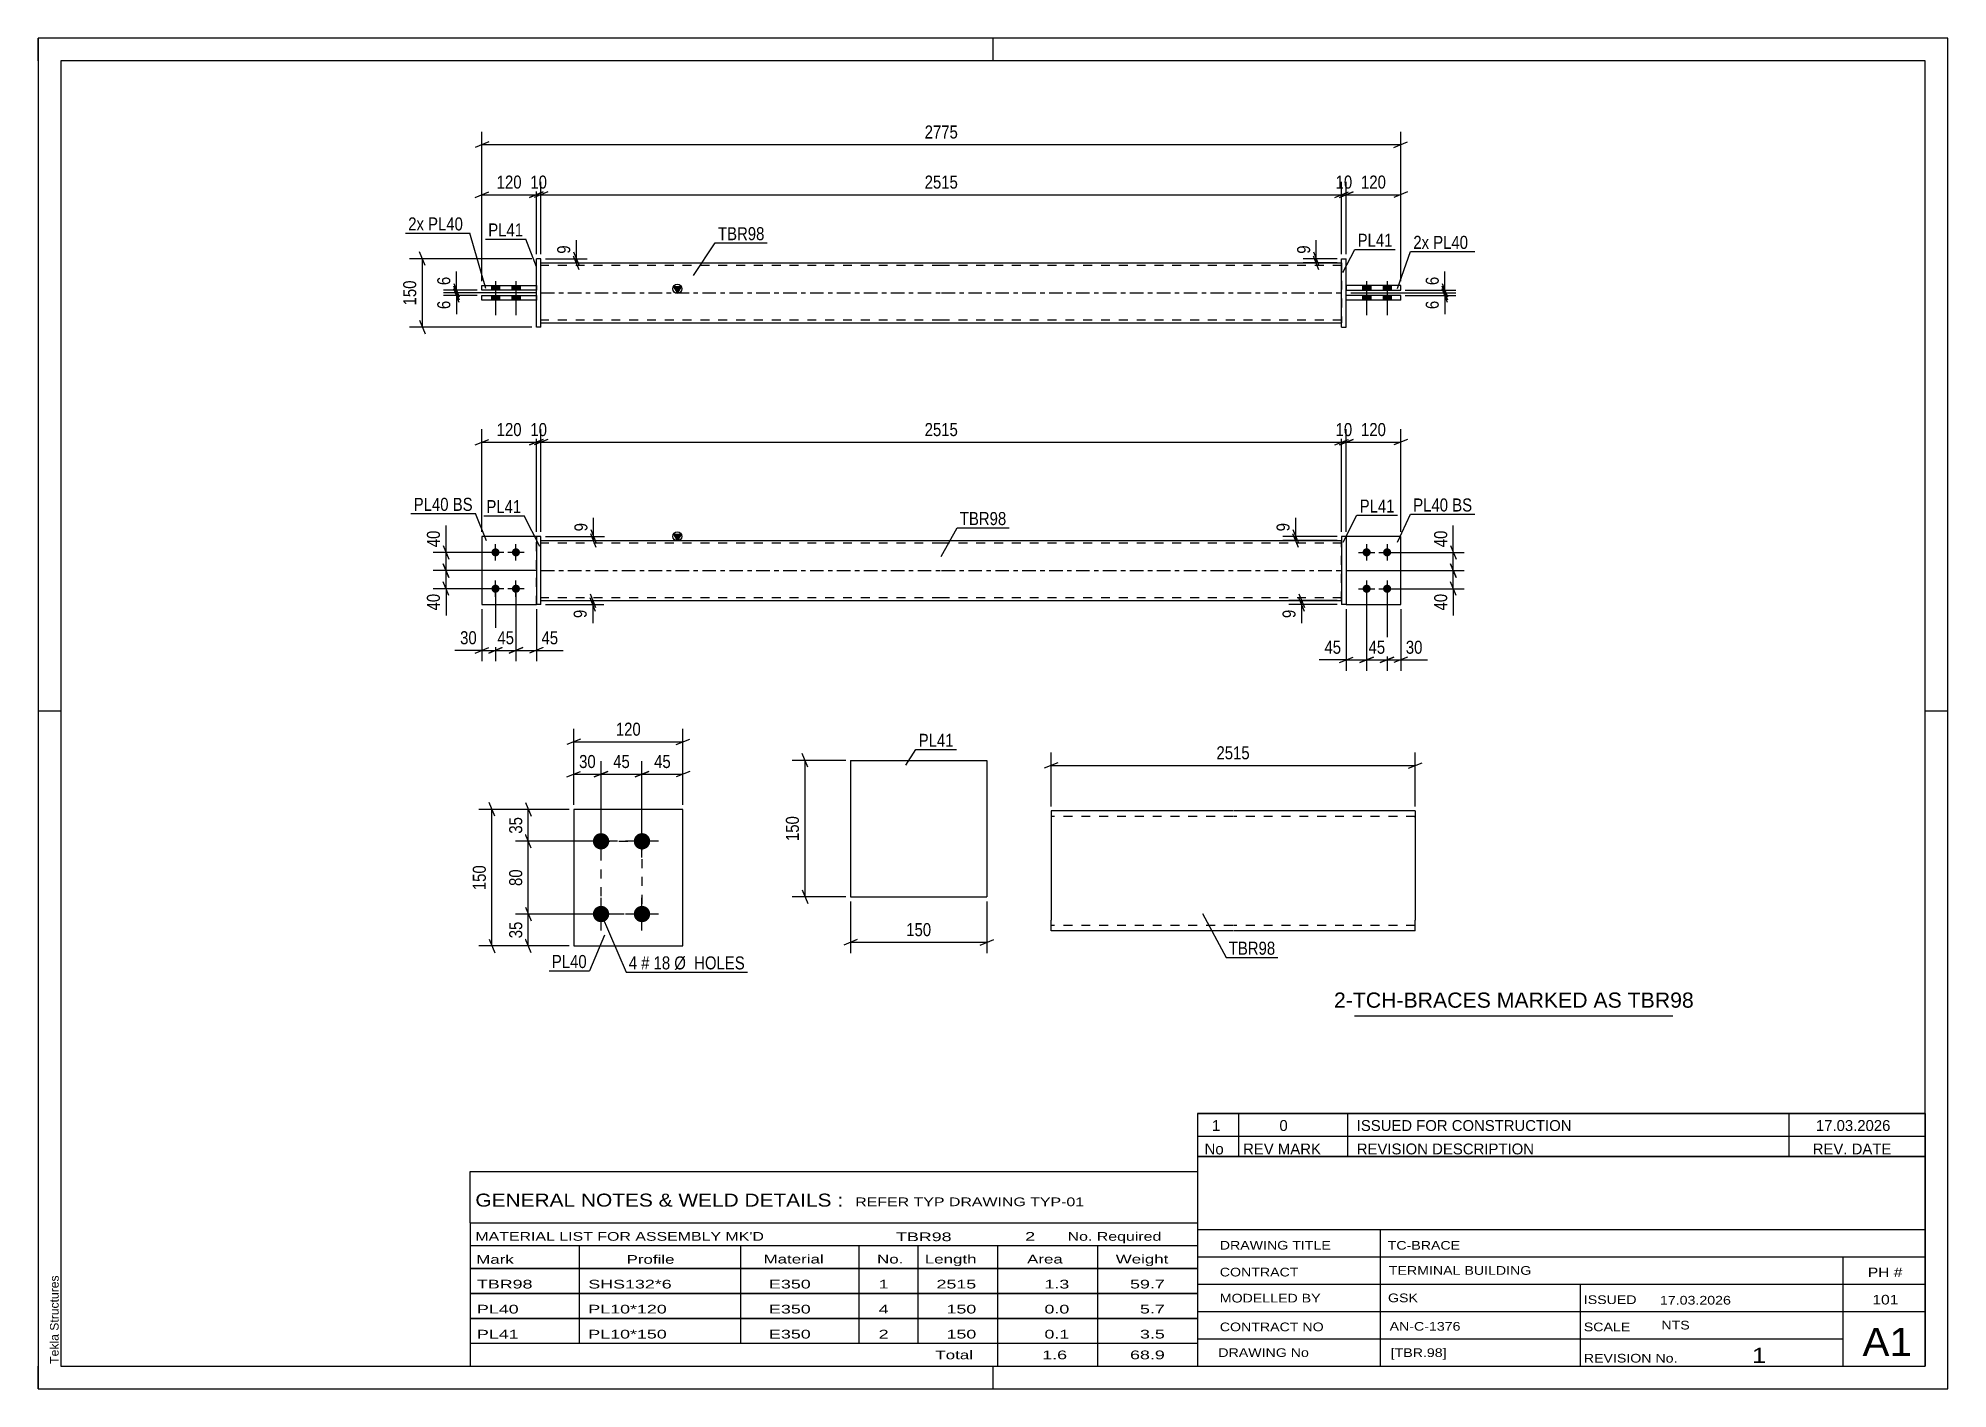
# Paper-space layout 'Layout1' of a CAD drawing. Header units: millimetres. Extents: x 0 to 420, y 0 to 297.
# The model-space entities are those that its viewports show. They can reach past a viewport. Long polylines and large blocks are cut down to what shows.
import ezdxf

# ---------------------------------------------------------------- set-up
doc = ezdxf.new("R2010")
doc.units = ezdxf.units.MM
doc.linetypes.add('DXK_LINE_DOT2', pattern=[3.9198, 1.9599, -1.9599])
doc.linetypes.add('DXK_LINE_DOT3', pattern=[5.9187, 2.979, -0.9799, 0.9799, -0.9799])
doc.layers.add('Viewport layer', color=7, linetype='Continuous', plot=False)
doc.styles.add('Arial', font='ARIAL.TTF', dxfattribs={"height": 0.2})
doc.styles.add('Arial Narrow', font='ARIALN.TTF', dxfattribs={"height": 0.2})

# ---------------------------------------------------------------- blocks, each defined once
blk = doc.blocks.new('Unknown-582684825-1127')
at = {"color": 5, "linetype": 'Continuous'}
for p, q in [((420, 297), (0, 297)), ((0, 297), (0, 0)), ((0, 292), (0, 297)), ((210, 292), (210, 297)), ((420, 0), (420, 297)), ((415, 292), (5, 292)), ((5, 292), (5, 5)), ((415, 5), (415, 292)), ((5, 149), (0, 149)), ((420, 149), (415, 149)), ((0, 0), (0, 5)), ((5, 5), (415, 5)), ((210, 0), (210, 5)), ((0, 0), (420, 0))]:
    blk.add_line(p, q, dxfattribs=at)
at = {"color": 174, "linetype": 'Continuous', "style": 'Arial'}
blk.add_text('Tekla Structures', height=1.9102, rotation=90, dxfattribs=at).set_placement((4.5, 5.5))
blk = doc.blocks.new('Part-582684825-1392 - 1364')
at = {"color": 2, "linetype": 'Continuous'}
for p, q in [((109.58, 187.44), (97.58, 187.44)), ((97.58, 187.44), (97.58, 172.44)), ((97.58, 172.44), (109.58, 172.44))]:
    blk.add_line(p, q, dxfattribs=at)
at = {"color": 7, "linetype": 'DXK_LINE_DOT2'}
blk.add_line((109.58, 172.44), (109.58, 187.44), dxfattribs=at)
blk = doc.blocks.new('Bolt-582684825-1413 - 1364')
at = {"linetype": 'Continuous'}
for points in [[(292.18, 184.84, -1), (292.18, 183.04, -1)], [(296.68, 184.84, -1), (296.68, 183.04, -1)], [(292.18, 176.84, -1), (292.18, 175.04, -1)], [(296.68, 176.84, -1), (296.68, 175.04, -1)]]:
    blk.add_hatch(color=1, dxfattribs=at).paths.add_polyline_path(points)
at = {"color": 1, "linetype": 'Continuous'}
for p, q in [((292.18, 185.74), (292.18, 182.14)), ((296.68, 185.74), (296.68, 182.14)), ((290.38, 183.94), (293.98, 183.94)), ((294.88, 183.94), (298.48, 183.94)), ((292.18, 177.74), (292.18, 174.14)), ((296.68, 177.74), (296.68, 174.14)), ((290.38, 175.94), (293.98, 175.94)), ((294.88, 175.94), (298.48, 175.94))]:
    blk.add_line(p, q, dxfattribs=at)
blk = doc.blocks.new('Part-582684825-1397 - 1364')
at = {"color": 7, "linetype": 'DXK_LINE_DOT2'}
for p, q in [((109.58, 187.44), (97.58, 187.44)), ((97.58, 187.44), (97.58, 172.44)), ((109.58, 172.44), (109.58, 187.44)), ((97.58, 172.44), (109.58, 172.44))]:
    blk.add_line(p, q, dxfattribs=at)
blk = doc.blocks.new('Part-582684825-1412 - 1364')
at = {"color": 2, "linetype": 'Continuous'}
for p, q in [((110.58, 187.44), (109.58, 187.44)), ((109.58, 187.44), (109.58, 172.44)), ((110.58, 172.44), (110.58, 187.44)), ((110.58, 172.44), (109.58, 172.44))]:
    blk.add_line(p, q, dxfattribs=at)
blk = doc.blocks.new('Bolt-582684825-1414 - 1364')
at = {"linetype": 'Continuous'}
for points in [[(100.58, 183.04, -1), (100.58, 184.84, -1)], [(105.08, 183.04, -1), (105.08, 184.84, -1)], [(100.58, 175.04, -1), (100.58, 176.84, -1)], [(105.08, 175.04, -1), (105.08, 176.84, -1)]]:
    blk.add_hatch(color=1, dxfattribs=at).paths.add_polyline_path(points)
at = {"color": 1, "linetype": 'Continuous'}
for p, q in [((100.58, 182.14), (100.58, 185.74)), ((105.08, 182.14), (105.08, 185.74)), ((102.38, 183.94), (98.78, 183.94)), ((106.88, 183.94), (103.28, 183.94)), ((100.58, 174.14), (100.58, 177.74)), ((105.08, 174.14), (105.08, 177.74)), ((102.38, 175.94), (98.78, 175.94)), ((106.88, 175.94), (103.28, 175.94))]:
    blk.add_line(p, q, dxfattribs=at)
blk = doc.blocks.new('Part-582684825-1424 - 1364')
at = {"color": 2, "linetype": 'Continuous'}
for p, q in [((287.68, 187.44), (286.68, 187.44)), ((286.68, 187.44), (286.68, 172.44)), ((287.68, 187.44), (287.68, 172.44)), ((287.68, 172.44), (286.68, 172.44))]:
    blk.add_line(p, q, dxfattribs=at)
blk = doc.blocks.new('Part-582684825-1439 - 1364')
at = {"linetype": 'Continuous'}
blk.add_hatch(color=2, dxfattribs=at).paths.add_polyline_path([(140.58, 186.54), (139.78, 187.94), (141.38, 187.94)])
at = {"color": 2, "linetype": 'Continuous'}
for p, q in [((110.58, 186.54), (198.58, 186.54)), ((140.58, 186.54), (139.78, 187.94)), ((139.78, 187.94), (141.38, 187.94)), ((141.38, 187.94), (140.58, 186.54)), ((198.68, 186.54), (286.68, 186.54)), ((110.58, 173.34), (198.58, 173.34)), ((198.68, 173.34), (286.68, 173.34))]:
    blk.add_line(p, q, dxfattribs=at)
at = {"color": 7, "linetype": 'DXK_LINE_DOT2'}
for p, q in [((110.58, 173.34), (110.58, 186.54)), ((198.58, 185.94), (110.58, 185.94)), ((286.68, 185.94), (198.68, 185.94)), ((286.68, 173.34), (286.68, 186.54)), ((198.58, 173.94), (110.58, 173.94)), ((286.68, 173.94), (198.68, 173.94))]:
    blk.add_line(p, q, dxfattribs=at)
at = {"color": 7, "linetype": 'DXK_LINE_DOT3'}
for p, q in [((110.58, 179.94), (198.58, 179.94)), ((198.68, 179.94), (286.68, 179.94))]:
    blk.add_line(p, q, dxfattribs=at)
at = {"color": 2, "linetype": 'Continuous'}
blk.add_circle((140.58, 187.44), 1, dxfattribs=at)
blk = doc.blocks.new('Part-582684825-1444 - 1364')
at = {"color": 2, "linetype": 'Continuous'}
for p, q in [((299.68, 187.44), (287.68, 187.44)), ((299.68, 172.44), (299.68, 187.44)), ((287.68, 172.44), (299.68, 172.44))]:
    blk.add_line(p, q, dxfattribs=at)
at = {"color": 7, "linetype": 'DXK_LINE_DOT2'}
blk.add_line((287.68, 187.44), (287.68, 172.44), dxfattribs=at)
blk = doc.blocks.new('Part-582684825-1449 - 1364')
at = {"color": 7, "linetype": 'DXK_LINE_DOT2'}
for p, q in [((299.68, 187.44), (287.68, 187.44)), ((287.68, 187.44), (287.68, 172.44)), ((299.68, 172.44), (299.68, 187.44)), ((287.68, 172.44), (299.68, 172.44))]:
    blk.add_line(p, q, dxfattribs=at)
blk = doc.blocks.new('Part-582684825-1771 - 1745')
at = {"color": 2, "linetype": 'Continuous'}
for p, q in [((97.58, 240.39), (109.58, 240.39)), ((97.58, 239.39), (97.58, 240.39)), ((109.58, 240.39), (109.58, 239.39)), ((109.58, 239.39), (97.58, 239.39))]:
    blk.add_line(p, q, dxfattribs=at)
blk = doc.blocks.new('Part-582684825-1751 - 1745')
at = {"linetype": 'Continuous'}
blk.add_hatch(color=2, dxfattribs=at).paths.add_polyline_path([(140.58, 240.99), (139.78, 242.39), (141.38, 242.39)])
at = {"color": 2, "linetype": 'Continuous'}
for p, q in [((110.58, 247.59), (198.58, 247.59)), ((198.68, 247.59), (286.68, 247.59)), ((140.58, 240.99), (139.78, 242.39)), ((139.78, 242.39), (141.38, 242.39)), ((141.38, 242.39), (140.58, 240.99)), ((110.58, 234.39), (198.58, 234.39)), ((198.68, 234.39), (286.68, 234.39))]:
    blk.add_line(p, q, dxfattribs=at)
at = {"color": 7, "linetype": 'DXK_LINE_DOT2'}
for p, q in [((110.58, 234.39), (110.58, 247.59)), ((198.58, 246.99), (110.58, 246.99)), ((286.68, 246.99), (198.68, 246.99)), ((286.68, 247.59), (286.68, 234.39)), ((198.58, 234.99), (110.58, 234.99)), ((286.68, 234.99), (198.68, 234.99))]:
    blk.add_line(p, q, dxfattribs=at)
at = {"color": 7, "linetype": 'DXK_LINE_DOT3'}
for p, q in [((110.58, 240.99), (198.58, 240.99)), ((198.68, 240.99), (286.68, 240.99))]:
    blk.add_line(p, q, dxfattribs=at)
at = {"color": 2, "linetype": 'Continuous'}
blk.add_circle((140.58, 241.89), 1, dxfattribs=at)
blk = doc.blocks.new('Part-582684825-1756 - 1745')
at = {"color": 2, "linetype": 'Continuous'}
for p, q in [((287.68, 239.39), (287.68, 240.39)), ((299.68, 240.39), (287.68, 240.39)), ((299.68, 239.39), (299.68, 240.39)), ((299.68, 239.39), (287.68, 239.39))]:
    blk.add_line(p, q, dxfattribs=at)
blk = doc.blocks.new('Part-582684825-1761 - 1745')
at = {"color": 2, "linetype": 'Continuous'}
for p, q in [((299.68, 242.59), (287.68, 242.59)), ((287.68, 242.59), (287.68, 241.59)), ((287.68, 241.59), (299.68, 241.59)), ((299.68, 241.59), (299.68, 242.59))]:
    blk.add_line(p, q, dxfattribs=at)
blk = doc.blocks.new('Part-582684825-1766 - 1745')
at = {"color": 2, "linetype": 'Continuous'}
for p, q in [((286.68, 233.49), (286.68, 248.49)), ((286.68, 248.49), (287.68, 248.49)), ((287.68, 233.49), (287.68, 248.49)), ((286.68, 233.49), (287.68, 233.49))]:
    blk.add_line(p, q, dxfattribs=at)
blk = doc.blocks.new('Part-582684825-1776 - 1745')
at = {"color": 2, "linetype": 'Continuous'}
for p, q in [((97.58, 241.59), (97.58, 242.59)), ((97.58, 242.59), (109.58, 242.59)), ((109.58, 241.59), (97.58, 241.59)), ((109.58, 242.59), (109.58, 241.59))]:
    blk.add_line(p, q, dxfattribs=at)
blk = doc.blocks.new('Part-582684825-1781 - 1745')
at = {"color": 2, "linetype": 'Continuous'}
for p, q in [((110.58, 248.49), (109.58, 248.49)), ((109.58, 233.49), (109.58, 248.49)), ((110.58, 233.49), (110.58, 248.49)), ((110.58, 233.49), (109.58, 233.49))]:
    blk.add_line(p, q, dxfattribs=at)
blk = doc.blocks.new('Bolt-582684825-1782 - 1745')
at = {"linetype": 'Continuous'}
for points in [[(293.08, 242.59), (291.28, 242.59), (291.28, 241.59), (293.08, 241.59)], [(293.08, 242.59), (291.28, 242.59), (291.28, 241.59), (293.08, 241.59)], [(293.08, 240.39), (291.28, 240.39), (291.28, 239.39), (293.08, 239.39)], [(293.08, 240.39), (291.28, 240.39), (291.28, 239.39), (293.08, 239.39)], [(297.58, 242.59), (295.78, 242.59), (295.78, 241.59), (297.58, 241.59)], [(297.58, 242.59), (295.78, 242.59), (295.78, 241.59), (297.58, 241.59)], [(297.58, 240.39), (295.78, 240.39), (295.78, 239.39), (297.58, 239.39)], [(297.58, 240.39), (295.78, 240.39), (295.78, 239.39), (297.58, 239.39)]]:
    blk.add_hatch(color=1, dxfattribs=at).paths.add_polyline_path(points)
at = {"color": 1, "linetype": 'Continuous'}
for p, q in [((291.28, 242.59), (291.28, 241.59)), ((291.28, 242.59), (291.28, 241.59)), ((291.28, 240.39), (291.28, 239.39)), ((291.28, 240.39), (291.28, 239.39)), ((292.18, 243.59), (292.18, 236.09)), ((292.18, 243.59), (292.18, 236.09)), ((293.08, 242.59), (293.08, 241.59)), ((293.08, 242.59), (293.08, 241.59)), ((293.08, 240.39), (293.08, 239.39)), ((293.08, 240.39), (293.08, 239.39)), ((295.78, 242.59), (295.78, 241.59)), ((295.78, 242.59), (295.78, 241.59)), ((295.78, 240.39), (295.78, 239.39)), ((295.78, 240.39), (295.78, 239.39)), ((296.68, 243.59), (296.68, 236.09)), ((296.68, 243.59), (296.68, 236.09)), ((297.58, 242.59), (297.58, 241.59)), ((297.58, 242.59), (297.58, 241.59)), ((297.58, 240.39), (297.58, 239.39)), ((297.58, 240.39), (297.58, 239.39))]:
    blk.add_line(p, q, dxfattribs=at)
blk = doc.blocks.new('Bolt-582684825-1783 - 1745')
at = {"linetype": 'Continuous'}
for points in [[(99.68, 241.59), (101.48, 241.59), (101.48, 242.59), (99.68, 242.59)], [(99.68, 241.59), (101.48, 241.59), (101.48, 242.59), (99.68, 242.59)], [(99.68, 239.39), (101.48, 239.39), (101.48, 240.39), (99.68, 240.39)], [(99.68, 239.39), (101.48, 239.39), (101.48, 240.39), (99.68, 240.39)], [(104.18, 241.59), (105.98, 241.59), (105.98, 242.59), (104.18, 242.59)], [(104.18, 241.59), (105.98, 241.59), (105.98, 242.59), (104.18, 242.59)], [(104.18, 239.39), (105.98, 239.39), (105.98, 240.39), (104.18, 240.39)], [(104.18, 239.39), (105.98, 239.39), (105.98, 240.39), (104.18, 240.39)]]:
    blk.add_hatch(color=1, dxfattribs=at).paths.add_polyline_path(points)
at = {"color": 1, "linetype": 'Continuous'}
for p, q in [((99.68, 242.59), (99.68, 241.59)), ((99.68, 242.59), (99.68, 241.59)), ((99.68, 240.39), (99.68, 239.39)), ((99.68, 240.39), (99.68, 239.39)), ((100.58, 243.59), (100.58, 236.09)), ((100.58, 243.59), (100.58, 236.09)), ((101.48, 242.59), (101.48, 241.59)), ((101.48, 242.59), (101.48, 241.59)), ((101.48, 240.39), (101.48, 239.39)), ((101.48, 240.39), (101.48, 239.39)), ((104.18, 242.59), (104.18, 241.59)), ((104.18, 242.59), (104.18, 241.59)), ((104.18, 240.39), (104.18, 239.39)), ((104.18, 240.39), (104.18, 239.39)), ((105.08, 243.59), (105.08, 236.09)), ((105.08, 243.59), (105.08, 236.09)), ((105.98, 242.59), (105.98, 241.59)), ((105.98, 242.59), (105.98, 241.59)), ((105.98, 240.39), (105.98, 239.39)), ((105.98, 240.39), (105.98, 239.39))]:
    blk.add_line(p, q, dxfattribs=at)
blk = doc.blocks.new('Bolt-582684825-2085 - 2022')
at = {"linetype": 'Continuous'}
for points in [[(123.8, 118.6, -1), (123.8, 122.2, -1)], [(132.8, 118.6, -1), (132.8, 122.2, -1)], [(123.8, 102.6, -1), (123.8, 106.2, -1)], [(132.8, 102.6, -1), (132.8, 106.2, -1)]]:
    blk.add_hatch(color=1, dxfattribs=at).paths.add_polyline_path(points)
at = {"color": 1, "linetype": 'Continuous'}
for p, q in [((123.8, 116.8), (123.8, 124)), ((132.8, 116.8), (132.8, 124)), ((127.4, 120.4), (120.2, 120.4)), ((136.4, 120.4), (129.2, 120.4)), ((123.8, 100.8), (123.8, 108)), ((132.8, 100.8), (132.8, 108)), ((127.4, 104.4), (120.2, 104.4)), ((136.4, 104.4), (129.2, 104.4))]:
    blk.add_line(p, q, dxfattribs=at)
blk = doc.blocks.new('Part-582684825-2090 - 2022')
at = {"color": 2, "linetype": 'Continuous'}
for p, q in [((141.8, 127.4), (117.8, 127.4)), ((117.8, 127.4), (117.8, 97.4)), ((141.8, 97.4), (141.8, 127.4)), ((117.8, 97.4), (141.8, 97.4))]:
    blk.add_line(p, q, dxfattribs=at)
blk = doc.blocks.new('Part-582684825-2237 - 2231')
at = {"color": 2, "linetype": 'Continuous'}
for p, q in [((178.66, 138.19), (178.66, 108.19)), ((178.66, 138.19), (208.66, 138.19)), ((208.66, 138.19), (208.66, 108.19)), ((178.66, 108.19), (208.66, 108.19))]:
    blk.add_line(p, q, dxfattribs=at)
blk = doc.blocks.new('Part-582684825-2260 - 2254')
at = {"color": 2, "linetype": 'Continuous'}
for p, q in [((262.76, 127.08), (222.76, 127.08)), ((222.76, 127.08), (222.76, 103.08)), ((302.86, 127.08), (262.86, 127.08)), ((302.86, 127.08), (302.86, 103.08)), ((222.76, 101.38), (222.76, 103.08)), ((222.76, 100.86), (222.76, 101.38)), ((222.76, 100.68), (222.76, 100.86)), ((302.86, 100.68), (302.86, 103.08)), ((262.76, 100.68), (222.76, 100.68)), ((302.86, 100.68), (262.86, 100.68))]:
    blk.add_line(p, q, dxfattribs=at)
at = {"color": 7, "linetype": 'DXK_LINE_DOT2'}
for p, q in [((262.76, 125.88), (222.76, 125.88)), ((302.86, 125.88), (262.86, 125.88)), ((302.86, 125.88), (302.86, 125.79)), ((302.86, 125.79), (302.86, 125.88)), ((302.86, 125.6), (302.86, 125.79)), ((302.86, 125.79), (302.86, 125.6)), ((222.76, 102.16), (222.76, 103.08)), ((222.76, 101.38), (222.76, 102.62)), ((222.76, 101.88), (222.76, 101.97)), ((222.76, 101.88), (222.76, 101.97)), ((262.76, 101.88), (222.76, 101.88)), ((302.86, 101.88), (262.86, 101.88)), ((302.86, 101.97), (302.86, 102.62)), ((302.86, 101.88), (302.86, 101.97)), ((222.76, 100.68), (222.76, 100.68))]:
    blk.add_line(p, q, dxfattribs=at)
blk = doc.blocks.new('Rectangle-582684825-2216 - 2022')
at = {"color": 1, "linetype": 'DXK_LINE_DOT2'}
blk.add_lwpolyline([(123.8, 120.4), (132.8, 120.4), (132.8, 104.4), (123.8, 104.4), (123.8, 120.4)], close=True, dxfattribs=at)
blk = doc.blocks.new('StraightDimension-582684825-1681 - 1364')
at = {"color": 7, "linetype": 'Continuous'}
for p, q in [((310.64, 181.44), (311.84, 178.44)), ((287.68, 179.94), (313.64, 179.94)), ((311.84, 174.44), (310.64, 177.44)), ((311.24, 175.94), (311.24, 179.94)), ((297.68, 175.94), (313.64, 175.94))]:
    blk.add_line(p, q, dxfattribs=at)
at = {"color": 0}
blk.add_wipeout([(310.49, 175.41), (306.29, 175.41), (306.29, 170.56), (310.49, 170.56)], dxfattribs=at)
at = {"color": 7, "linetype": 'Continuous'}
blk.add_line((311.24, 175.94), (311.24, 170.03), dxfattribs=at)
blk.add_line((311.24, 175.94), (311.24, 170.03), dxfattribs=at)
at = {"color": 3, "style": 'Arial Narrow'}
blk.add_text('40', height=2.863, rotation=90.0002, dxfattribs=at).set_placement((309.89, 171.16))
blk = doc.blocks.new('StraightDimension-582684825-1601 - 1364')
at = {"color": 7, "linetype": 'Continuous'}
for p, q in [((89.1, 185.44), (90.3, 182.44)), ((99.58, 183.94), (86.85, 183.94)), ((90.3, 178.44), (89.1, 181.44)), ((89.7, 179.94), (89.7, 183.94)), ((109.58, 179.94), (86.85, 179.94))]:
    blk.add_line(p, q, dxfattribs=at)
at = {"color": 0}
blk.add_wipeout([(88.95, 189.32), (84.75, 189.32), (84.75, 184.46), (88.95, 184.46)], dxfattribs=at)
at = {"color": 7, "linetype": 'Continuous'}
blk.add_line((89.7, 183.94), (89.7, 189.85), dxfattribs=at)
blk.add_line((89.7, 183.94), (89.7, 189.85), dxfattribs=at)
at = {"color": 3, "style": 'Arial Narrow'}
blk.add_text('40', height=2.863, rotation=90.0002, dxfattribs=at).set_placement((88.35, 185.06))
blk = doc.blocks.new('StraightDimension-582684825-1572 - 1364')
at = {"color": 7, "linetype": 'Continuous'}
for p, q in [((100.58, 174.94), (100.58, 159.98)), ((97.58, 171.44), (97.58, 159.98)), ((96.08, 161.78), (99.08, 162.98)), ((97.58, 162.38), (100.58, 162.38)), ((102.08, 162.98), (99.08, 161.78))]:
    blk.add_line(p, q, dxfattribs=at)
at = {"color": 0}
blk.add_wipeout([(97.05, 163.13), (97.05, 167.33), (92.2, 167.33), (92.2, 163.13)], dxfattribs=at)
at = {"color": 7, "linetype": 'Continuous'}
blk.add_line((97.58, 162.38), (91.67, 162.38), dxfattribs=at)
blk.add_line((97.58, 162.38), (91.67, 162.38), dxfattribs=at)
at = {"color": 3, "style": 'Arial Narrow'}
blk.add_text('30', height=2.863, dxfattribs=at).set_placement((92.8, 163.73))
blk = doc.blocks.new('StraightDimension-582684825-1565 - 1364')
at = {"color": 7, "linetype": 'Continuous'}
for p, q in [((100.58, 174.94), (100.58, 159.98)), ((105.08, 174.94), (105.08, 159.98)), ((99.08, 161.78), (102.08, 162.98)), ((100.58, 162.38), (105.08, 162.38)), ((106.58, 162.98), (103.58, 161.78))]:
    blk.add_line(p, q, dxfattribs=at)
at = {"color": 0}
blk.add_wipeout([(105.26, 163.13), (105.26, 167.33), (100.4, 167.33), (100.4, 163.13)], dxfattribs=at)
at = {"color": 3, "style": 'Arial Narrow'}
blk.add_text('45', height=2.863, dxfattribs=at).set_placement((101, 163.73))
blk = doc.blocks.new('StraightDimension-582684825-1694 - 1364')
at = {"color": 7, "linetype": 'Continuous'}
for p, q in [((310.64, 185.44), (311.84, 182.44)), ((297.68, 183.94), (313.64, 183.94)), ((311.84, 178.44), (310.64, 181.44)), ((311.24, 179.94), (311.24, 183.94)), ((287.68, 179.94), (313.64, 179.94))]:
    blk.add_line(p, q, dxfattribs=at)
at = {"color": 0}
blk.add_wipeout([(310.49, 189.32), (306.29, 189.32), (306.29, 184.46), (310.49, 184.46)], dxfattribs=at)
at = {"color": 7, "linetype": 'Continuous'}
blk.add_line((311.24, 183.94), (311.24, 189.85), dxfattribs=at)
blk.add_line((311.24, 183.94), (311.24, 189.85), dxfattribs=at)
at = {"color": 3, "style": 'Arial Narrow'}
blk.add_text('40', height=2.863, rotation=90.0002, dxfattribs=at).set_placement((309.89, 185.06))
blk = doc.blocks.new('StraightDimension-582684825-1458 - 1364')
at = {"color": 7, "linetype": 'Continuous'}
for p, q in [((97.58, 188.44), (97.58, 211.01)), ((109.58, 188.44), (109.58, 211.01)), ((96.08, 207.56), (99.08, 208.76)), ((97.58, 208.16), (109.58, 208.16)), ((111.08, 208.76), (108.08, 207.56))]:
    blk.add_line(p, q, dxfattribs=at)
at = {"color": 0}
blk.add_wipeout([(106.92, 208.91), (106.92, 213.11), (100.24, 213.11), (100.24, 208.91)], dxfattribs=at)
at = {"color": 3, "style": 'Arial Narrow'}
blk.add_text('120', height=2.863, dxfattribs=at).set_placement((100.84, 209.51))
blk = doc.blocks.new('StraightDimension-582684825-1485 - 1364')
at = {"color": 7, "linetype": 'Continuous'}
for p, q in [((109.58, 188.44), (109.58, 211.01)), ((110.58, 188.44), (110.58, 211.01)), ((108.08, 207.56), (111.08, 208.76)), ((112.08, 208.76), (109.08, 207.56)), ((109.58, 208.16), (110.58, 208.16))]:
    blk.add_line(p, q, dxfattribs=at)
at = {"color": 0}
blk.add_wipeout([(112.51, 208.91), (112.51, 213.11), (107.65, 213.11), (107.65, 208.91)], dxfattribs=at)
at = {"color": 3, "style": 'Arial Narrow'}
blk.add_text('10', height=2.863, dxfattribs=at).set_placement((108.25, 209.51))
blk = doc.blocks.new('StraightDimension-582684825-1502 - 1364')
at = {"color": 7, "linetype": 'Continuous'}
for p, q in [((110.58, 188.44), (110.58, 211.01)), ((286.68, 188.44), (286.68, 211.01)), ((112.08, 208.76), (109.08, 207.56)), ((110.58, 208.16), (286.68, 208.16)), ((285.18, 207.56), (288.18, 208.76))]:
    blk.add_line(p, q, dxfattribs=at)
at = {"color": 0}
blk.add_wipeout([(202.89, 208.91), (202.89, 213.11), (194.37, 213.11), (194.37, 208.91)], dxfattribs=at)
at = {"color": 3, "style": 'Arial Narrow'}
blk.add_text('2515', height=2.863, dxfattribs=at).set_placement((194.97, 209.51))
blk = doc.blocks.new('StraightDimension-582684825-1511 - 1364')
at = {"color": 7, "linetype": 'Continuous'}
for p, q in [((286.68, 188.44), (286.68, 211.01)), ((287.68, 188.44), (287.68, 211.01)), ((285.18, 207.56), (288.18, 208.76)), ((289.18, 208.76), (286.18, 207.56)), ((286.68, 208.16), (287.68, 208.16))]:
    blk.add_line(p, q, dxfattribs=at)
at = {"color": 0}
blk.add_wipeout([(289.61, 208.91), (289.61, 213.11), (284.75, 213.11), (284.75, 208.91)], dxfattribs=at)
at = {"color": 3, "style": 'Arial Narrow'}
blk.add_text('10', height=2.863, dxfattribs=at).set_placement((285.35, 209.51))
blk = doc.blocks.new('StraightDimension-582684825-1529 - 1364')
at = {"color": 7, "linetype": 'Continuous'}
for p, q in [((287.68, 188.44), (287.68, 211.01)), ((299.68, 188.44), (299.68, 211.01)), ((286.18, 207.56), (289.18, 208.76)), ((287.68, 208.16), (299.68, 208.16)), ((301.18, 208.76), (298.18, 207.56))]:
    blk.add_line(p, q, dxfattribs=at)
at = {"color": 0}
blk.add_wipeout([(297.02, 208.91), (297.02, 213.11), (290.34, 213.11), (290.34, 208.91)], dxfattribs=at)
at = {"color": 3, "style": 'Arial Narrow'}
blk.add_text('120', height=2.863, dxfattribs=at).set_placement((290.94, 209.51))
blk = doc.blocks.new('StraightDimension-582684825-1552 - 1364')
at = {"color": 7, "linetype": 'Continuous'}
for p, q in [((105.08, 174.94), (105.08, 159.98)), ((109.58, 171.44), (109.58, 159.98)), ((103.58, 161.78), (106.58, 162.98)), ((105.08, 162.38), (109.58, 162.38)), ((111.08, 162.98), (108.08, 161.78))]:
    blk.add_line(p, q, dxfattribs=at)
at = {"color": 0}
blk.add_wipeout([(114.96, 163.13), (114.96, 167.33), (110.1, 167.33), (110.1, 163.13)], dxfattribs=at)
at = {"color": 7, "linetype": 'Continuous'}
blk.add_line((109.58, 162.38), (115.49, 162.38), dxfattribs=at)
blk.add_line((109.58, 162.38), (115.49, 162.38), dxfattribs=at)
at = {"color": 3, "style": 'Arial Narrow'}
blk.add_text('45', height=2.863, dxfattribs=at).set_placement((110.7, 163.73))
blk = doc.blocks.new('StraightDimension-582684825-1583 - 1364')
at = {"color": 7, "linetype": 'Continuous'}
for p, q in [((111.58, 173.34), (124.38, 173.34)), ((111.58, 172.44), (124.38, 172.44)), ((121.38, 174.84), (122.58, 171.84)), ((122.58, 170.94), (121.38, 173.94)), ((121.98, 172.44), (121.98, 173.34))]:
    blk.add_line(p, q, dxfattribs=at)
at = {"color": 0}
blk.add_wipeout([(121.23, 171.91), (117.03, 171.91), (117.03, 168.89), (121.23, 168.89)], dxfattribs=at)
at = {"color": 7, "linetype": 'Continuous'}
blk.add_line((121.98, 172.44), (121.98, 168.36), dxfattribs=at)
blk.add_line((121.98, 172.44), (121.98, 168.36), dxfattribs=at)
at = {"color": 3, "style": 'Arial Narrow'}
blk.add_text('9', height=2.86, rotation=90.0002, dxfattribs=at).set_placement((120.63, 169.49))
blk = doc.blocks.new('StraightDimension-582684825-1592 - 1364')
at = {"color": 7, "linetype": 'Continuous'}
for p, q in [((111.58, 187.44), (124.54, 187.44)), ((111.58, 186.54), (124.54, 186.54)), ((121.54, 188.94), (122.74, 185.94)), ((122.74, 185.04), (121.54, 188.04)), ((122.14, 186.54), (122.14, 187.44))]:
    blk.add_line(p, q, dxfattribs=at)
at = {"color": 0}
blk.add_wipeout([(121.39, 190.99), (117.19, 190.99), (117.19, 187.96), (121.39, 187.96)], dxfattribs=at)
at = {"color": 7, "linetype": 'Continuous'}
blk.add_line((122.14, 187.44), (122.14, 191.52), dxfattribs=at)
blk.add_line((122.14, 187.44), (122.14, 191.52), dxfattribs=at)
at = {"color": 3, "style": 'Arial Narrow'}
blk.add_text('9', height=2.86, rotation=90.0002, dxfattribs=at).set_placement((120.79, 188.56))
blk = doc.blocks.new('StraightDimension-582684825-1618 - 1364')
at = {"color": 7, "linetype": 'Continuous'}
for p, q in [((89.1, 181.44), (90.3, 178.44)), ((109.58, 179.94), (86.85, 179.94)), ((90.3, 174.44), (89.1, 177.44)), ((89.7, 175.94), (89.7, 179.94)), ((99.58, 175.94), (86.85, 175.94))]:
    blk.add_line(p, q, dxfattribs=at)
at = {"color": 0}
blk.add_wipeout([(88.95, 175.41), (84.75, 175.41), (84.75, 170.56), (88.95, 170.56)], dxfattribs=at)
at = {"color": 7, "linetype": 'Continuous'}
blk.add_line((89.7, 175.94), (89.7, 170.03), dxfattribs=at)
blk.add_line((89.7, 175.94), (89.7, 170.03), dxfattribs=at)
at = {"color": 3, "style": 'Arial Narrow'}
blk.add_text('40', height=2.863, rotation=90.0002, dxfattribs=at).set_placement((88.35, 171.16))
blk = doc.blocks.new('StraightDimension-582684825-1632 - 1364')
at = {"color": 7, "linetype": 'Continuous'}
for p, q in [((285.68, 173.34), (275.03, 173.34)), ((285.68, 172.44), (275.03, 172.44)), ((277.28, 174.84), (278.48, 171.84)), ((278.48, 170.94), (277.28, 173.94)), ((277.88, 172.44), (277.88, 173.34))]:
    blk.add_line(p, q, dxfattribs=at)
at = {"color": 0}
blk.add_wipeout([(277.13, 171.91), (272.93, 171.91), (272.93, 168.89), (277.13, 168.89)], dxfattribs=at)
at = {"color": 7, "linetype": 'Continuous'}
blk.add_line((277.88, 172.44), (277.88, 168.36), dxfattribs=at)
blk.add_line((277.88, 172.44), (277.88, 168.36), dxfattribs=at)
at = {"color": 3, "style": 'Arial Narrow'}
blk.add_text('9', height=2.86, rotation=90.0002, dxfattribs=at).set_placement((276.53, 169.49))
blk = doc.blocks.new('StraightDimension-582684825-1641 - 1364')
at = {"color": 7, "linetype": 'Continuous'}
for p, q in [((296.68, 174.94), (296.68, 157.89)), ((299.68, 171.44), (299.68, 157.89)), ((295.18, 159.69), (298.18, 160.89)), ((296.68, 160.29), (299.68, 160.29)), ((301.18, 160.89), (298.18, 159.69))]:
    blk.add_line(p, q, dxfattribs=at)
at = {"color": 0}
blk.add_wipeout([(305.06, 161.04), (305.06, 165.24), (300.2, 165.24), (300.2, 161.04)], dxfattribs=at)
at = {"color": 7, "linetype": 'Continuous'}
blk.add_line((299.68, 160.29), (305.59, 160.29), dxfattribs=at)
blk.add_line((299.68, 160.29), (305.59, 160.29), dxfattribs=at)
at = {"color": 3, "style": 'Arial Narrow'}
blk.add_text('30', height=2.863, dxfattribs=at).set_placement((300.8, 161.64))
blk = doc.blocks.new('StraightDimension-582684825-1654 - 1364')
at = {"color": 7, "linetype": 'Continuous'}
for p, q in [((292.18, 174.94), (292.18, 157.89)), ((296.68, 174.94), (296.68, 157.89)), ((290.68, 159.69), (293.68, 160.89)), ((292.18, 160.29), (296.68, 160.29)), ((298.18, 160.89), (295.18, 159.69))]:
    blk.add_line(p, q, dxfattribs=at)
at = {"color": 0}
blk.add_wipeout([(296.86, 161.04), (296.86, 165.24), (292, 165.24), (292, 161.04)], dxfattribs=at)
at = {"color": 3, "style": 'Arial Narrow'}
blk.add_text('45', height=2.863, dxfattribs=at).set_placement((292.6, 161.64))
blk = doc.blocks.new('StraightDimension-582684825-1664 - 1364')
at = {"color": 7, "linetype": 'Continuous'}
for p, q in [((292.18, 174.94), (292.18, 157.89)), ((287.68, 171.44), (287.68, 157.89)), ((286.18, 159.69), (289.18, 160.89)), ((287.68, 160.29), (292.18, 160.29)), ((293.68, 160.89), (290.68, 159.69))]:
    blk.add_line(p, q, dxfattribs=at)
at = {"color": 0}
blk.add_wipeout([(287.15, 161.04), (287.15, 165.24), (282.3, 165.24), (282.3, 161.04)], dxfattribs=at)
at = {"color": 7, "linetype": 'Continuous'}
blk.add_line((287.68, 160.29), (281.77, 160.29), dxfattribs=at)
blk.add_line((287.68, 160.29), (281.77, 160.29), dxfattribs=at)
at = {"color": 3, "style": 'Arial Narrow'}
blk.add_text('45', height=2.863, dxfattribs=at).set_placement((282.9, 161.64))
blk = doc.blocks.new('StraightDimension-582684825-1708 - 1364')
at = {"color": 7, "linetype": 'Continuous'}
for p, q in [((285.68, 187.44), (273.73, 187.44)), ((285.68, 186.54), (273.73, 186.54)), ((275.98, 188.94), (277.18, 185.94)), ((277.18, 185.04), (275.98, 188.04)), ((276.58, 186.54), (276.58, 187.44))]:
    blk.add_line(p, q, dxfattribs=at)
at = {"color": 0}
blk.add_wipeout([(275.83, 190.99), (271.63, 190.99), (271.63, 187.96), (275.83, 187.96)], dxfattribs=at)
at = {"color": 7, "linetype": 'Continuous'}
blk.add_line((276.58, 187.44), (276.58, 191.52), dxfattribs=at)
blk.add_line((276.58, 187.44), (276.58, 191.52), dxfattribs=at)
at = {"color": 3, "style": 'Arial Narrow'}
blk.add_text('9', height=2.86, rotation=90.0002, dxfattribs=at).set_placement((275.23, 188.56))
blk = doc.blocks.new('StraightDimension-582684825-1833 - 1745')
at = {"color": 7, "linetype": 'Continuous'}
for p, q in [((109.58, 240.99), (89.14, 240.99)), ((96.58, 240.39), (89.14, 240.39)), ((91.39, 242.49), (92.59, 239.49)), ((92.59, 238.89), (91.39, 241.89)), ((91.99, 240.39), (91.99, 240.99))]:
    blk.add_line(p, q, dxfattribs=at)
at = {"color": 0}
blk.add_wipeout([(91.24, 239.86), (87.04, 239.86), (87.04, 236.83), (91.24, 236.83)], dxfattribs=at)
at = {"color": 7, "linetype": 'Continuous'}
blk.add_line((91.99, 240.39), (91.99, 236.31), dxfattribs=at)
blk.add_line((91.99, 240.39), (91.99, 236.31), dxfattribs=at)
at = {"color": 3, "style": 'Arial Narrow'}
blk.add_text('6', height=2.86, rotation=90.0002, dxfattribs=at).set_placement((90.64, 237.43))
blk = doc.blocks.new('StraightDimension-582684825-1882 - 1745')
at = {"color": 7, "linetype": 'Continuous'}
for p, q in [((97.58, 243.59), (97.58, 265.43)), ((109.58, 249.49), (109.58, 265.43)), ((96.08, 261.98), (99.08, 263.18)), ((97.58, 262.58), (109.58, 262.58)), ((111.08, 263.18), (108.08, 261.98))]:
    blk.add_line(p, q, dxfattribs=at)
at = {"color": 0}
blk.add_wipeout([(106.92, 263.33), (106.92, 267.53), (100.24, 267.53), (100.24, 263.33)], dxfattribs=at)
at = {"color": 3, "style": 'Arial Narrow'}
blk.add_text('120', height=2.863, dxfattribs=at).set_placement((100.84, 263.93))
blk = doc.blocks.new('StraightDimension-582684825-1902 - 1745')
at = {"color": 7, "linetype": 'Continuous'}
for p, q in [((286.68, 249.49), (286.68, 265.43)), ((287.68, 249.49), (287.68, 265.43)), ((285.18, 261.98), (288.18, 263.18)), ((289.18, 263.18), (286.18, 261.98)), ((286.68, 262.58), (287.68, 262.58))]:
    blk.add_line(p, q, dxfattribs=at)
at = {"color": 0}
blk.add_wipeout([(289.61, 263.33), (289.61, 267.53), (284.75, 267.53), (284.75, 263.33)], dxfattribs=at)
at = {"color": 3, "style": 'Arial Narrow'}
blk.add_text('10', height=2.863, dxfattribs=at).set_placement((285.35, 263.93))
blk = doc.blocks.new('StraightDimension-582684825-1787 - 1745')
at = {"color": 7, "linetype": 'Continuous'}
for p, q in [((285.68, 248.49), (278.25, 248.49)), ((280.5, 249.99), (281.7, 246.99)), ((281.7, 246.09), (280.5, 249.09)), ((281.1, 247.59), (281.1, 248.49)), ((285.68, 247.59), (278.25, 247.59))]:
    blk.add_line(p, q, dxfattribs=at)
at = {"color": 0}
blk.add_wipeout([(280.35, 252.04), (276.15, 252.04), (276.15, 249.01), (280.35, 249.01)], dxfattribs=at)
at = {"color": 7, "linetype": 'Continuous'}
blk.add_line((281.1, 248.49), (281.1, 252.56), dxfattribs=at)
blk.add_line((281.1, 248.49), (281.1, 252.56), dxfattribs=at)
at = {"color": 3, "style": 'Arial Narrow'}
blk.add_text('9', height=2.86, rotation=90.0002, dxfattribs=at).set_placement((279.75, 249.61))
blk = doc.blocks.new('StraightDimension-582684825-1798 - 1745')
at = {"color": 7, "linetype": 'Continuous'}
for p, q in [((288.68, 240.99), (311.78, 240.99)), ((300.68, 240.39), (311.78, 240.39)), ((308.78, 242.49), (309.98, 239.49)), ((309.98, 238.89), (308.78, 241.89)), ((309.38, 240.39), (309.38, 240.99))]:
    blk.add_line(p, q, dxfattribs=at)
at = {"color": 0}
blk.add_wipeout([(308.63, 239.86), (304.43, 239.86), (304.43, 236.83), (308.63, 236.83)], dxfattribs=at)
at = {"color": 7, "linetype": 'Continuous'}
blk.add_line((309.38, 240.39), (309.38, 236.31), dxfattribs=at)
blk.add_line((309.38, 240.39), (309.38, 236.31), dxfattribs=at)
at = {"color": 3, "style": 'Arial Narrow'}
blk.add_text('6', height=2.86, rotation=90.0002, dxfattribs=at).set_placement((308.03, 237.43))
blk = doc.blocks.new('StraightDimension-582684825-1807 - 1745')
at = {"color": 7, "linetype": 'Continuous'}
for p, q in [((288.68, 240.99), (311.78, 240.99)), ((300.68, 241.59), (311.78, 241.59)), ((308.78, 243.09), (309.98, 240.09)), ((309.98, 239.49), (308.78, 242.49)), ((309.38, 240.99), (309.38, 241.59))]:
    blk.add_line(p, q, dxfattribs=at)
at = {"color": 0}
blk.add_wipeout([(308.63, 245.14), (304.43, 245.14), (304.43, 242.11), (308.63, 242.11)], dxfattribs=at)
at = {"color": 7, "linetype": 'Continuous'}
blk.add_line((309.38, 241.59), (309.38, 245.66), dxfattribs=at)
blk.add_line((309.38, 241.59), (309.38, 245.66), dxfattribs=at)
at = {"color": 3, "style": 'Arial Narrow'}
blk.add_text('6', height=2.86, rotation=90.0002, dxfattribs=at).set_placement((308.03, 242.71))
blk = doc.blocks.new('StraightDimension-582684825-1817 - 1745')
at = {"color": 7, "linetype": 'Continuous'}
for p, q in [((96.58, 241.59), (89.14, 241.59)), ((109.58, 240.99), (89.14, 240.99)), ((91.39, 243.09), (92.59, 240.09)), ((92.59, 239.49), (91.39, 242.49)), ((91.99, 240.99), (91.99, 241.59))]:
    blk.add_line(p, q, dxfattribs=at)
at = {"color": 0}
blk.add_wipeout([(91.24, 245.14), (87.04, 245.14), (87.04, 242.11), (91.24, 242.11)], dxfattribs=at)
at = {"color": 7, "linetype": 'Continuous'}
blk.add_line((91.99, 241.59), (91.99, 245.66), dxfattribs=at)
blk.add_line((91.99, 241.59), (91.99, 245.66), dxfattribs=at)
at = {"color": 3, "style": 'Arial Narrow'}
blk.add_text('6', height=2.86, rotation=90.0002, dxfattribs=at).set_placement((90.64, 242.71))
blk = doc.blocks.new('StraightDimension-582684825-1850 - 1745')
at = {"color": 7, "linetype": 'Continuous'}
for p, q in [((111.58, 248.49), (120.76, 248.49)), ((117.76, 249.99), (118.96, 246.99)), ((118.96, 246.09), (117.76, 249.09)), ((118.36, 247.59), (118.36, 248.49)), ((111.58, 247.59), (120.76, 247.59))]:
    blk.add_line(p, q, dxfattribs=at)
at = {"color": 0}
blk.add_wipeout([(117.61, 252.04), (113.41, 252.04), (113.41, 249.01), (117.61, 249.01)], dxfattribs=at)
at = {"color": 7, "linetype": 'Continuous'}
blk.add_line((118.36, 248.49), (118.36, 252.56), dxfattribs=at)
blk.add_line((118.36, 248.49), (118.36, 252.56), dxfattribs=at)
at = {"color": 3, "style": 'Arial Narrow'}
blk.add_text('9', height=2.86, rotation=90.0002, dxfattribs=at).set_placement((117.01, 249.61))
blk = doc.blocks.new('StraightDimension-582684825-1861 - 1745')
at = {"color": 7, "linetype": 'Continuous'}
for p, q in [((108.58, 248.49), (81.64, 248.49)), ((85.09, 246.99), (83.89, 249.99)), ((84.49, 233.49), (84.49, 248.49)), ((108.58, 233.49), (81.64, 233.49)), ((83.89, 234.99), (85.09, 231.99))]:
    blk.add_line(p, q, dxfattribs=at)
at = {"color": 0}
blk.add_wipeout([(83.74, 244.33), (79.54, 244.33), (79.54, 237.64), (83.74, 237.64)], dxfattribs=at)
at = {"color": 3, "style": 'Arial Narrow'}
blk.add_text('150', height=2.863, rotation=90.0002, dxfattribs=at).set_placement((83.14, 238.24))
blk = doc.blocks.new('StraightDimension-582684825-1872 - 1745')
at = {"color": 7, "linetype": 'Continuous'}
for p, q in [((109.58, 249.49), (109.58, 265.43)), ((110.58, 249.49), (110.58, 265.43)), ((108.08, 261.98), (111.08, 263.18)), ((112.08, 263.18), (109.08, 261.98)), ((109.58, 262.58), (110.58, 262.58))]:
    blk.add_line(p, q, dxfattribs=at)
at = {"color": 0}
blk.add_wipeout([(112.51, 263.33), (112.51, 267.53), (107.65, 267.53), (107.65, 263.33)], dxfattribs=at)
at = {"color": 3, "style": 'Arial Narrow'}
blk.add_text('10', height=2.863, dxfattribs=at).set_placement((108.25, 263.93))
blk = doc.blocks.new('StraightDimension-582684825-1892 - 1745')
at = {"color": 7, "linetype": 'Continuous'}
for p, q in [((110.58, 249.49), (110.58, 265.43)), ((286.68, 249.49), (286.68, 265.43)), ((112.08, 263.18), (109.08, 261.98)), ((110.58, 262.58), (286.68, 262.58)), ((285.18, 261.98), (288.18, 263.18))]:
    blk.add_line(p, q, dxfattribs=at)
at = {"color": 0}
blk.add_wipeout([(202.89, 263.33), (202.89, 267.53), (194.37, 267.53), (194.37, 263.33)], dxfattribs=at)
at = {"color": 3, "style": 'Arial Narrow'}
blk.add_text('2515', height=2.863, dxfattribs=at).set_placement((194.97, 263.93))
blk = doc.blocks.new('StraightDimension-582684825-1912 - 1745')
at = {"color": 7, "linetype": 'Continuous'}
for p, q in [((287.68, 249.49), (287.68, 265.43)), ((299.68, 243.59), (299.68, 265.43)), ((286.18, 261.98), (289.18, 263.18)), ((287.68, 262.58), (299.68, 262.58)), ((301.18, 263.18), (298.18, 261.98))]:
    blk.add_line(p, q, dxfattribs=at)
at = {"color": 0}
blk.add_wipeout([(297.02, 263.33), (297.02, 267.53), (290.34, 267.53), (290.34, 263.33)], dxfattribs=at)
at = {"color": 3, "style": 'Arial Narrow'}
blk.add_text('120', height=2.863, dxfattribs=at).set_placement((290.94, 263.93))
blk = doc.blocks.new('StraightDimension-582684825-1923 - 1745')
at = {"color": 7, "linetype": 'Continuous'}
for p, q in [((99.08, 274.19), (96.08, 272.99)), ((97.58, 243.59), (97.58, 276.44)), ((97.58, 273.59), (299.68, 273.59)), ((298.18, 272.99), (301.18, 274.19)), ((299.68, 243.59), (299.68, 276.44))]:
    blk.add_line(p, q, dxfattribs=at)
at = {"color": 0}
blk.add_wipeout([(202.89, 274.34), (202.89, 278.54), (194.37, 278.54), (194.37, 274.34)], dxfattribs=at)
at = {"color": 3, "style": 'Arial Narrow'}
blk.add_text('2775', height=2.863, dxfattribs=at).set_placement((194.97, 274.94))
blk = doc.blocks.new('StraightDimension-582684825-2094 - 2022')
at = {"color": 7, "linetype": 'Continuous'}
for p, q in [((119.3, 142.87), (116.3, 141.67)), ((117.8, 128.4), (117.8, 145.12)), ((140.3, 141.67), (143.3, 142.87)), ((141.8, 128.4), (141.8, 145.12)), ((117.8, 142.27), (141.8, 142.27))]:
    blk.add_line(p, q, dxfattribs=at)
at = {"color": 0}
blk.add_wipeout([(133.14, 143.02), (133.14, 147.22), (126.45, 147.22), (126.45, 143.02)], dxfattribs=at)
at = {"color": 3, "style": 'Arial Narrow'}
blk.add_text('120', height=2.863, dxfattribs=at).set_placement((127.05, 143.62))
blk = doc.blocks.new('StraightDimension-582684825-2114 - 2022')
at = {"color": 7, "linetype": 'Continuous'}
for p, q in [((116.3, 134.56), (119.3, 135.76)), ((117.8, 128.4), (117.8, 138.01)), ((117.8, 135.16), (123.8, 135.16)), ((125.3, 135.76), (122.3, 134.56)), ((123.8, 121.4), (123.8, 138.01))]:
    blk.add_line(p, q, dxfattribs=at)
at = {"color": 0}
blk.add_wipeout([(123.23, 135.91), (123.23, 140.11), (118.37, 140.11), (118.37, 135.91)], dxfattribs=at)
at = {"color": 3, "style": 'Arial Narrow'}
blk.add_text('30', height=2.863, dxfattribs=at).set_placement((118.97, 136.51))
blk = doc.blocks.new('StraightDimension-582684825-2154 - 2022')
at = {"color": 7, "linetype": 'Continuous'}
for p, q in [((116.8, 127.4), (96.95, 127.4)), ((100.4, 125.9), (99.2, 128.9)), ((99.8, 97.4), (99.8, 127.4)), ((116.8, 97.4), (96.95, 97.4)), ((99.2, 98.9), (100.4, 95.9))]:
    blk.add_line(p, q, dxfattribs=at)
at = {"color": 0}
blk.add_wipeout([(99.05, 115.74), (94.85, 115.74), (94.85, 109.05), (99.05, 109.05)], dxfattribs=at)
at = {"color": 3, "style": 'Arial Narrow'}
blk.add_text('150', height=2.863, rotation=90.0002, dxfattribs=at).set_placement((98.45, 109.65))
blk = doc.blocks.new('StraightDimension-582684825-2127 - 2022')
at = {"color": 7, "linetype": 'Continuous'}
for p, q in [((122.3, 134.56), (125.3, 135.76)), ((123.8, 121.4), (123.8, 138.01)), ((123.8, 135.16), (132.8, 135.16)), ((134.3, 135.76), (131.3, 134.56)), ((132.8, 121.4), (132.8, 138.01))]:
    blk.add_line(p, q, dxfattribs=at)
at = {"color": 0}
blk.add_wipeout([(130.73, 135.91), (130.73, 140.11), (125.87, 140.11), (125.87, 135.91)], dxfattribs=at)
at = {"color": 3, "style": 'Arial Narrow'}
blk.add_text('45', height=2.863, dxfattribs=at).set_placement((126.47, 136.51))
blk = doc.blocks.new('StraightDimension-582684825-2137 - 2022')
at = {"color": 7, "linetype": 'Continuous'}
for p, q in [((131.3, 134.56), (134.3, 135.76)), ((132.8, 121.4), (132.8, 138.01)), ((132.8, 135.16), (141.8, 135.16)), ((143.3, 135.76), (140.3, 134.56)), ((141.8, 128.4), (141.8, 138.01))]:
    blk.add_line(p, q, dxfattribs=at)
at = {"color": 0}
blk.add_wipeout([(139.73, 135.91), (139.73, 140.11), (134.87, 140.11), (134.87, 135.91)], dxfattribs=at)
at = {"color": 3, "style": 'Arial Narrow'}
blk.add_text('45', height=2.863, dxfattribs=at).set_placement((135.47, 136.51))
blk = doc.blocks.new('StraightDimension-582684825-2171 - 2022')
at = {"color": 7, "linetype": 'Continuous'}
for p, q in [((107.2, 105.9), (108.4, 102.9)), ((122.8, 104.4), (104.95, 104.4)), ((107.8, 97.4), (107.8, 104.4)), ((116.8, 97.4), (104.95, 97.4)), ((108.4, 95.9), (107.2, 98.9))]:
    blk.add_line(p, q, dxfattribs=at)
at = {"color": 0}
blk.add_wipeout([(107.05, 103.32), (102.85, 103.32), (102.85, 98.47), (107.05, 98.47)], dxfattribs=at)
at = {"color": 3, "style": 'Arial Narrow'}
blk.add_text('35', height=2.863, rotation=90.0002, dxfattribs=at).set_placement((106.45, 99.07))
blk = doc.blocks.new('StraightDimension-582684825-2187 - 2022')
at = {"color": 7, "linetype": 'Continuous'}
for p, q in [((108.4, 118.9), (107.2, 121.9)), ((122.8, 120.4), (104.95, 120.4)), ((107.8, 104.4), (107.8, 120.4)), ((107.2, 105.9), (108.4, 102.9)), ((122.8, 104.4), (104.95, 104.4))]:
    blk.add_line(p, q, dxfattribs=at)
at = {"color": 0}
blk.add_wipeout([(107.05, 114.82), (102.85, 114.82), (102.85, 109.97), (107.05, 109.97)], dxfattribs=at)
at = {"color": 3, "style": 'Arial Narrow'}
blk.add_text('80', height=2.863, rotation=90.0002, dxfattribs=at).set_placement((106.45, 110.57))
blk = doc.blocks.new('StraightDimension-582684825-2200 - 2022')
at = {"color": 7, "linetype": 'Continuous'}
for p, q in [((116.8, 127.4), (104.95, 127.4)), ((107.2, 128.9), (108.4, 125.9)), ((107.8, 120.4), (107.8, 127.4)), ((108.4, 118.9), (107.2, 121.9)), ((122.8, 120.4), (104.95, 120.4))]:
    blk.add_line(p, q, dxfattribs=at)
at = {"color": 0}
blk.add_wipeout([(107.05, 126.32), (102.85, 126.32), (102.85, 121.47), (107.05, 121.47)], dxfattribs=at)
at = {"color": 3, "style": 'Arial Narrow'}
blk.add_text('35', height=2.863, rotation=90.0002, dxfattribs=at).set_placement((106.45, 122.07))
blk = doc.blocks.new('StraightDimension-582684825-2239 - 2231')
at = {"color": 7, "linetype": 'Continuous'}
for p, q in [((169.26, 136.69), (168.06, 139.69)), ((177.66, 138.19), (165.81, 138.19)), ((168.66, 108.19), (168.66, 138.19)), ((168.06, 109.69), (169.26, 106.69)), ((177.66, 108.19), (165.81, 108.19))]:
    blk.add_line(p, q, dxfattribs=at)
at = {"color": 0}
blk.add_wipeout([(167.91, 126.53), (163.71, 126.53), (163.71, 119.85), (167.91, 119.85)], dxfattribs=at)
at = {"color": 3, "style": 'Arial Narrow'}
blk.add_text('150', height=2.863, rotation=90.0002, dxfattribs=at).set_placement((167.31, 120.45))
blk = doc.blocks.new('StraightDimension-582684825-2246 - 2231')
at = {"color": 7, "linetype": 'Continuous'}
for p, q in [((178.66, 107.19), (178.66, 95.79)), ((208.66, 107.19), (208.66, 95.79)), ((180.16, 98.79), (177.16, 97.59)), ((178.66, 98.19), (208.66, 98.19)), ((207.16, 97.59), (210.16, 98.79))]:
    blk.add_line(p, q, dxfattribs=at)
at = {"color": 0}
blk.add_wipeout([(197.01, 98.94), (197.01, 103.14), (190.32, 103.14), (190.32, 98.94)], dxfattribs=at)
at = {"color": 3, "style": 'Arial Narrow'}
blk.add_text('150', height=2.863, dxfattribs=at).set_placement((190.92, 99.54))
blk = doc.blocks.new('StraightDimension-582684825-2264 - 2254')
at = {"color": 7, "linetype": 'Continuous'}
for p, q in [((222.76, 128.08), (222.76, 139.93)), ((302.86, 128.08), (302.86, 139.93)), ((224.26, 137.68), (221.26, 136.48)), ((222.76, 137.08), (302.86, 137.08)), ((301.36, 136.48), (304.36, 137.68))]:
    blk.add_line(p, q, dxfattribs=at)
at = {"color": 0}
blk.add_wipeout([(267.06, 137.83), (267.06, 142.03), (258.55, 142.03), (258.55, 137.83)], dxfattribs=at)
at = {"color": 3, "style": 'Arial Narrow'}
blk.add_text('2515', height=2.863, dxfattribs=at).set_placement((259.15, 138.43))
blk = doc.blocks.new('Unknown-582684825-2782')
at = {"color": 7, "linetype": 'Continuous'}
for p, q in [((255, 51.05), (255, 5)), ((255, 51.05), (415, 51.05)), ((415, 51), (415, 5)), ((255, 35), (415, 35)), ((295.14, 35), (295.14, 5)), ((255, 29), (415, 29)), ((397, 5.05), (397, 29.05)), ((255, 23), (415, 23)), ((339.14, 23), (339.14, 5)), ((255, 17), (415, 17)), ((255, 11), (397, 11)), ((255, 5), (415, 5))]:
    blk.add_line(p, q, dxfattribs=at)
at = {"color": 7, "style": 'Arial Narrow'}
for s, height, width, p in [('DRAWING TITLE', 1.9089, 1.425378, (259.88, 30.61)), ('TC-BRACE', 1.909, 1.425378, (296.81, 30.59)), ('CONTRACT', 1.909, 1.425378, (259.88, 24.71)), ('TERMINAL BUILDING', 1.9089, 1.425378, (297.06, 25.07)), ('MODELLED BY', 1.9089, 1.425378, (259.88, 18.98)), ('GSK', 1.909, 1.425378, (296.88, 19.04)), ('ISSUED', 1.909, 1.425378, (339.94, 18.64)), ('17.03.2026', 1.909, 1.425378, (356.69, 18.52)), ('CONTRACT NO', 1.9089, 1.425378, (259.88, 12.66)), ('AN-C-1376', 1.909, 1.425378, (297.23, 12.78)), ('SCALE', 1.909, 1.425378, (339.94, 12.65)), ('A1', 6.204, 1.25, (401.24, 7.2)), ('DRAWING No', 1.909, 1.425378, (259.56, 7)), ('[TBR.98]', 1.909, 1.425378, (297.46, 6.99)), ('1', 3.34, 1.5, (376.91, 5.68)), ('REVISION No.', 1.9089, 1.425378, (339.94, 5.77))]:
    blk.add_text(s, height=height, dxfattribs=dict(at, width=width)).set_placement(p)
at = {"color": 7, "linetype": 'Continuous', "style": 'Arial Narrow'}
for s, height, width, p in [('PH #', 2.1, 1.42538, (402.4, 24.55)), ('101', 2.1, 1.42538, (403.41, 18.55)), ('NTS', 1.909, 1.425378, (357, 13.05))]:
    blk.add_text(s, height=height, dxfattribs=dict(at, width=width)).set_placement(p)
blk = doc.blocks.new('Unknown-582684825-2783')
at = {"color": 7, "linetype": 'Continuous'}
for p, q in [((255, 60.55), (415, 60.55)), ((415, 60.55), (255, 60.55)), ((255, 60.55), (255, 55.55)), ((264, 60.55), (264, 55.55)), ((288, 60.55), (288, 55.55)), ((385, 60.55), (385, 55.55)), ((415, 60.55), (415, 55.55)), ((255, 55.55), (415, 55.55)), ((255, 55.55), (255, 51.05)), ((255, 55.55), (415, 55.55)), ((264, 55.55), (264, 51.05)), ((288, 55.55), (288, 51.05)), ((385, 55.55), (385, 51.05)), ((415, 55.55), (415, 51.05)), ((415, 51.05), (255, 51.05))]:
    blk.add_line(p, q, dxfattribs=at)
at = {"color": 7, "linetype": 'Continuous', "style": 'Arial Narrow'}
for s, height, width, p in [('1', 2.39, 1.196471, (258.16, 56.7)), ('0', 2.39, 1.196471, (273, 56.7)), ('ISSUED FOR CONSTRUCTION', 2.3861, 1.196471, (290, 56.7)), ('17.03.2026', 2.386, 1.196471, (391, 56.7)), ('No', 2.386, 1.2, (256.54, 51.55)), ('REV MARK', 2.386, 1.2, (265, 51.55)), ('REVISION DESCRIPTION', 2.3861, 1.2, (290, 51.55)), ('REV. DATE', 2.386, 1.2, (390.28, 51.55))]:
    blk.add_text(s, height=height, dxfattribs=dict(at, width=width)).set_placement(p)
blk = doc.blocks.new('Unknown-582684825-2784')
at = {"color": 7, "linetype": 'Continuous'}
for p, q in [((95, 47.75), (255, 47.75)), ((95, 36.5), (95, 47.75)), ((255, 47.75), (255, 36.5)), ((95, 36.5), (255, 36.5)), ((95, 36.5), (95, 31.5)), ((255, 36.5), (255, 31.5)), ((95, 31.5), (255, 31.5)), ((95, 31.5), (95, 26.5)), ((119, 31.5), (119, 26.5)), ((154.5, 31.5), (154.5, 26.5)), ((180.5, 31.5), (180.5, 26.5)), ((193.5, 31.5), (193.5, 26.5)), ((211, 31.5), (211, 26.5)), ((233, 31.5), (233, 26.5)), ((255, 31.5), (255, 26.5)), ((95, 26.5), (255, 26.5)), ((95, 26.45), (95, 21.05)), ((95, 26.45), (255, 26.45)), ((119, 26.5), (119, 21)), ((154.5, 26.5), (154.5, 21)), ((180.5, 26.5), (180.5, 21)), ((193.5, 26.5), (193.5, 21)), ((211, 26.5), (211, 21)), ((233, 26.5), (233, 21)), ((255, 26.45), (255, 21.05)), ((95, 21.05), (255, 21.05)), ((119, 21), (119, 15.5)), ((154.5, 21), (154.5, 15.5)), ((180.5, 21), (180.5, 15.5)), ((193.5, 21), (193.5, 15.5)), ((211, 21), (211, 15.5)), ((233, 21), (233, 15.5)), ((95, 20.95), (95, 15.55)), ((95, 20.95), (255, 20.95)), ((255, 20.95), (255, 15.55)), ((95, 15.55), (255, 15.55)), ((95, 15.45), (95, 10.05)), ((95, 15.45), (255, 15.45)), ((119, 15.5), (119, 10)), ((154.5, 15.5), (154.5, 10)), ((180.5, 15.5), (180.5, 10)), ((193.5, 15.5), (193.5, 10)), ((211, 15.5), (211, 10)), ((233, 15.5), (233, 10)), ((255, 15.45), (255, 10.05)), ((95, 10.05), (255, 10.05)), ((95, 10), (255, 10)), ((95, 10), (95, 5)), ((211, 10), (211, 5)), ((233, 10), (233, 5)), ((255, 10), (255, 5)), ((95, 5), (255, 5))]:
    blk.add_line(p, q, dxfattribs=at)
at = {"color": 7, "style": 'Arial Narrow'}
for s, height, width, p in [('GENERAL NOTES & WELD DETAILS :', 2.8633, 1.4, (96.15, 40.06)), ('REFER TYP DRAWING TYP-01', 1.9089, 1.6, (179.7, 40.16)), ("MATERIAL LIST FOR ASSEMBLY MK'D", 1.9089, 1.6, (96.15, 32.56)), ('TBR98', 1.909, 1.794707, (188.68, 32.47)), ('2', 1.91, 1.794707, (217.08, 32.56)), ('No. Required', 1.9089, 1.6, (226.41, 32.56)), ('Mark', 1.909, 1.7, (96.34, 27.5)), ('Profile', 1.909, 1.7, (129.41, 27.5)), ('Material', 1.909, 1.7, (159.54, 27.56)), ('No.', 1.909, 1.7, (184.5, 27.56)), ('Length', 1.909, 1.7, (195, 27.56)), ('Area', 1.909, 1.7, (217.5, 27.56)), ('Weight', 1.909, 1.7, (237, 27.56))]:
    blk.add_text(s, height=height, dxfattribs=dict(at, width=width)).set_placement(p)
at = {"color": 7, "linetype": 'Continuous', "style": 'Arial Narrow'}
for s, height, width, p in [('TBR98', 1.909, 1.794707, (96.5, 22.06)), ('SHS132*6', 1.909, 1.794707, (121, 22.06)), ('E350', 1.909, 1.794707, (160.74, 22.06)), ('1', 1.91, 1.794707, (184.86, 22.06)), ('2515', 1.909, 1.794707, (197.58, 22.06)), ('1.3', 1.909, 1.794707, (221.32, 22.06)), ('59.7', 1.909, 1.794707, (240.14, 22.06)), ('PL40', 1.909, 1.794707, (96.5, 16.56)), ('PL10*120', 1.909, 1.794707, (121, 16.56)), ('E350', 1.909, 1.794707, (160.74, 16.56)), ('4', 1.91, 1.794707, (184.86, 16.56)), ('150', 1.909, 1.794707, (199.77, 16.56)), ('0.0', 1.909, 1.794707, (221.32, 16.56)), ('5.7', 1.909, 1.794707, (242.33, 16.56)), ('PL41', 1.909, 1.794707, (96.5, 11.06)), ('PL10*150', 1.909, 1.794707, (121, 11.06)), ('E350', 1.909, 1.794707, (160.74, 11.06)), ('2', 1.91, 1.794707, (184.86, 11.06)), ('150', 1.909, 1.794707, (199.77, 11.06)), ('0.1', 1.909, 1.794707, (221.32, 11.06)), ('3.5', 1.909, 1.794707, (242.33, 11.06)), ('Total', 1.909, 1.7, (197.33, 6.5)), ('1.6', 1.909, 1.794707, (220.83, 6.5)), ('68.9', 1.909, 1.794707, (240.14, 6.5))]:
    blk.add_text(s, height=height, dxfattribs=dict(at, width=width)).set_placement(p)
blk = doc.blocks.new('Unknown-582684825-2785')
at = {"color": 7, "linetype": 'Continuous'}
blk.add_line((289.5, 82.05), (359.5, 82.05), dxfattribs=at)
at = {"color": 7, "style": 'Arial'}
blk.add_text('2-TCH-BRACES MARKED AS TBR98', height=3.3428, dxfattribs=at).set_placement((284.99, 83.8))
blk = doc.blocks.new('Mark-582684825-1408 - 1364')
at = {"color": 0}
blk.add_wipeout([(106.25, 192.56), (106.25, 195.56), (98.58, 195.56), (98.58, 192.56)], dxfattribs=at)
blk.add_wipeout([(106.25, 192.56), (106.25, 195.56), (98.58, 195.56), (98.58, 192.56)], dxfattribs=at)
at = {"color": 30, "linetype": 'Continuous'}
for p in [(97.98, 191.96), (110.36, 185.2)]:
    blk.add_line(p, (106.85, 191.96), dxfattribs=at)
at = {"color": 3, "style": 'Arial Narrow'}
blk.add_text('PL41', height=2.863, dxfattribs=at).set_placement((98.58, 192.56))
blk = doc.blocks.new('Mark-582684825-1420 - 1364')
at = {"color": 0}
blk.add_wipeout([(298.33, 192.69), (298.33, 195.69), (290.65, 195.69), (290.65, 192.69)], dxfattribs=at)
blk.add_wipeout([(298.33, 192.69), (298.33, 195.69), (290.65, 195.69), (290.65, 192.69)], dxfattribs=at)
at = {"color": 30, "linetype": 'Continuous'}
for p, q in [((286.99, 186.14), (290.05, 192.09)), ((290.05, 192.09), (298.93, 192.09))]:
    blk.add_line(p, q, dxfattribs=at)
at = {"color": 3, "style": 'Arial Narrow'}
blk.add_text('PL41', height=2.863, dxfattribs=at).set_placement((290.65, 192.69))
blk = doc.blocks.new('Mark-582684825-1435 - 1364')
at = {"color": 0}
blk.add_wipeout([(212.93, 189.94), (212.93, 192.94), (202.7, 192.94), (202.7, 189.94)], dxfattribs=at)
blk.add_wipeout([(212.93, 189.94), (212.93, 192.94), (202.7, 192.94), (202.7, 189.94)], dxfattribs=at)
at = {"color": 30, "linetype": 'Continuous'}
for p, q in [((198.58, 182.99), (202.1, 189.34)), ((202.1, 189.34), (213.53, 189.34))]:
    blk.add_line(p, q, dxfattribs=at)
at = {"color": 3, "style": 'Arial Narrow'}
blk.add_text('TBR98', height=2.863, dxfattribs=at).set_placement((202.7, 189.94))
blk = doc.blocks.new('MarkSet-582684825-1730 - 1364')
at = {"color": 0}
blk.add_wipeout([(310.1, 192.92), (310.1, 195.92), (302.42, 195.92), (302.42, 192.92)], dxfattribs=at)
blk.add_wipeout([(310.1, 192.92), (310.1, 195.92), (302.42, 195.92), (302.42, 192.92)], dxfattribs=at)
at = {"color": 30, "linetype": 'Continuous'}
blk.add_line((298.93, 186.16), (301.82, 192.32), dxfattribs=at)
at = {"color": 0}
blk.add_wipeout([(315.38, 192.92), (315.38, 195.92), (311, 195.92), (311, 192.92)], dxfattribs=at)
blk.add_wipeout([(315.38, 192.92), (315.38, 195.92), (311, 195.92), (311, 192.92)], dxfattribs=at)
at = {"color": 30, "linetype": 'Continuous'}
blk.add_line((301.82, 192.32), (315.98, 192.32), dxfattribs=at)
at = {"color": 3, "style": 'Arial Narrow'}
for s, p in [('PL40', (302.42, 192.92)), ('BS', (311, 192.92))]:
    blk.add_text(s, height=2.863, dxfattribs=at).set_placement(p)
blk = doc.blocks.new('MarkSet-582684825-1736 - 1364')
at = {"color": 0}
blk.add_wipeout([(90.27, 193.06), (90.27, 196.06), (82.59, 196.06), (82.59, 193.06)], dxfattribs=at)
blk.add_wipeout([(90.27, 193.06), (90.27, 196.06), (82.59, 196.06), (82.59, 193.06)], dxfattribs=at)
blk.add_wipeout([(95.55, 193.06), (95.55, 196.06), (91.17, 196.06), (91.17, 193.06)], dxfattribs=at)
blk.add_wipeout([(95.55, 193.06), (95.55, 196.06), (91.17, 196.06), (91.17, 193.06)], dxfattribs=at)
at = {"color": 30, "linetype": 'Continuous'}
for p in [(81.99, 192.46), (98.62, 186.5)]:
    blk.add_line(p, (96.15, 192.46), dxfattribs=at)
at = {"color": 3, "style": 'Arial Narrow'}
for s, p in [('PL40', (82.59, 193.06)), ('BS', (91.17, 193.06))]:
    blk.add_text(s, height=2.863, dxfattribs=at).set_placement(p)
blk = doc.blocks.new('MarkSet-582684825-1961 - 1745')
at = {"color": 0}
blk.add_wipeout([(84.85, 254.73), (84.85, 257.73), (81.38, 257.73), (81.38, 254.73)], dxfattribs=at)
blk.add_wipeout([(84.85, 254.73), (84.85, 257.73), (81.38, 257.73), (81.38, 254.73)], dxfattribs=at)
blk.add_wipeout([(93.43, 254.73), (93.43, 257.73), (85.75, 257.73), (85.75, 254.73)], dxfattribs=at)
blk.add_wipeout([(93.43, 254.73), (93.43, 257.73), (85.75, 257.73), (85.75, 254.73)], dxfattribs=at)
at = {"color": 30, "linetype": 'Continuous'}
for p in [(80.78, 254.13), (98.43, 241.97)]:
    blk.add_line(p, (94.93, 254.13), dxfattribs=at)
at = {"color": 3, "style": 'Arial Narrow'}
for s, p in [('2x', (81.38, 254.73)), ('PL40', (85.75, 254.73))]:
    blk.add_text(s, height=2.863, dxfattribs=at).set_placement(p)
blk = doc.blocks.new('Mark-582684825-1762 - 1745')
at = {"color": 0}
blk.add_wipeout([(297.87, 251.14), (297.87, 254.14), (290.2, 254.14), (290.2, 251.14)], dxfattribs=at)
blk.add_wipeout([(297.87, 251.14), (297.87, 254.14), (290.2, 254.14), (290.2, 251.14)], dxfattribs=at)
at = {"color": 30, "linetype": 'Continuous'}
for p, q in [((286.91, 245.46), (289.6, 250.54)), ((289.6, 250.54), (298.47, 250.54))]:
    blk.add_line(p, q, dxfattribs=at)
at = {"color": 3, "style": 'Arial Narrow'}
blk.add_text('PL41', height=2.863, dxfattribs=at).set_placement((290.2, 251.14))
blk = doc.blocks.new('Mark-582684825-1747 - 1745')
at = {"color": 0}
blk.add_wipeout([(159.74, 252.58), (159.74, 255.58), (149.51, 255.58), (149.51, 252.58)], dxfattribs=at)
blk.add_wipeout([(159.74, 252.58), (159.74, 255.58), (149.51, 255.58), (149.51, 252.58)], dxfattribs=at)
at = {"color": 30, "linetype": 'Continuous'}
for p, q in [((144.16, 244.81), (148.91, 251.98)), ((148.91, 251.98), (160.34, 251.98))]:
    blk.add_line(p, q, dxfattribs=at)
at = {"color": 3, "style": 'Arial Narrow'}
blk.add_text('TBR98', height=2.863, dxfattribs=at).set_placement((149.51, 252.58))
blk = doc.blocks.new('Mark-582684825-1777 - 1745')
at = {"color": 0}
blk.add_wipeout([(106.65, 253.4), (106.65, 256.4), (98.98, 256.4), (98.98, 253.4)], dxfattribs=at)
blk.add_wipeout([(106.65, 253.4), (106.65, 256.4), (98.98, 256.4), (98.98, 253.4)], dxfattribs=at)
at = {"color": 30, "linetype": 'Continuous'}
for p in [(98.38, 252.8), (109.58, 246.72)]:
    blk.add_line(p, (107.25, 252.8), dxfattribs=at)
at = {"color": 3, "style": 'Arial Narrow'}
blk.add_text('PL41', height=2.863, dxfattribs=at).set_placement((98.98, 253.4))
blk = doc.blocks.new('MarkSet-582684825-1955 - 1745')
at = {"color": 0}
blk.add_wipeout([(305.91, 250.67), (305.91, 253.67), (302.44, 253.67), (302.44, 250.67)], dxfattribs=at)
blk.add_wipeout([(305.91, 250.67), (305.91, 253.67), (302.44, 253.67), (302.44, 250.67)], dxfattribs=at)
at = {"color": 30, "linetype": 'Continuous'}
blk.add_line((298.98, 241.94), (301.84, 250.07), dxfattribs=at)
at = {"color": 0}
blk.add_wipeout([(314.49, 250.67), (314.49, 253.67), (306.81, 253.67), (306.81, 250.67)], dxfattribs=at)
blk.add_wipeout([(314.49, 250.67), (314.49, 253.67), (306.81, 253.67), (306.81, 250.67)], dxfattribs=at)
at = {"color": 30, "linetype": 'Continuous'}
blk.add_line((301.84, 250.07), (315.99, 250.07), dxfattribs=at)
at = {"color": 3, "style": 'Arial Narrow'}
for s, p in [('2x', (302.44, 250.67)), ('PL40', (306.81, 250.67))]:
    blk.add_text(s, height=2.863, dxfattribs=at).set_placement(p)
blk = doc.blocks.new('Mark-582684825-2081 - 2022')
at = {"color": 0}
blk.add_wipeout([(131.72, 92.23), (131.72, 95.23), (129.89, 95.23), (129.89, 92.23)], dxfattribs=at)
blk.add_wipeout([(131.72, 92.23), (131.72, 95.23), (129.89, 95.23), (129.89, 92.23)], dxfattribs=at)
at = {"color": 7, "linetype": 'Continuous'}
blk.add_line((123.8, 104.4), (129.29, 91.63), dxfattribs=at)
at = {"color": 0}
blk.add_wipeout([(134.45, 92.23), (134.45, 95.23), (132.62, 95.23), (132.62, 92.23)], dxfattribs=at)
blk.add_wipeout([(134.45, 92.23), (134.45, 95.23), (132.62, 95.23), (132.62, 92.23)], dxfattribs=at)
at = {"color": 3, "style": 'Arial Narrow'}
blk.add_text('4', height=2.86, dxfattribs=at).set_placement((129.89, 92.23))
at = {"color": 0}
blk.add_wipeout([(139, 92.23), (139, 95.23), (135.35, 95.23), (135.35, 92.23)], dxfattribs=at)
blk.add_wipeout([(139, 92.23), (139, 95.23), (135.35, 95.23), (135.35, 92.23)], dxfattribs=at)
at = {"color": 3, "style": 'Arial Narrow'}
blk.add_text('#', height=2.86, dxfattribs=at).set_placement((132.62, 92.23))
at = {"color": 0}
blk.add_wipeout([(155.43, 92.23), (155.43, 95.23), (139.9, 95.23), (139.9, 92.23)], dxfattribs=at)
blk.add_wipeout([(155.43, 92.23), (155.43, 95.23), (139.9, 95.23), (139.9, 92.23)], dxfattribs=at)
at = {"color": 7, "linetype": 'Continuous'}
blk.add_line((129.29, 91.63), (156.03, 91.63), dxfattribs=at)
at = {"color": 3, "style": 'Arial Narrow'}
for s, p in [('18', (135.35, 92.23)), ('Ø  HOLES', (139.9, 92.23))]:
    blk.add_text(s, height=2.863, dxfattribs=at).set_placement(p)
blk = doc.blocks.new('Mark-582684825-2086 - 2022')
at = {"color": 0}
blk.add_wipeout([(120.65, 92.53), (120.65, 95.53), (112.97, 95.53), (112.97, 92.53)], dxfattribs=at)
blk.add_wipeout([(120.65, 92.53), (120.65, 95.53), (112.97, 95.53), (112.97, 92.53)], dxfattribs=at)
at = {"color": 30, "linetype": 'Continuous'}
for p in [(124.56, 99.78), (112.37, 91.93)]:
    blk.add_line(p, (121.25, 91.93), dxfattribs=at)
at = {"color": 3, "style": 'Arial Narrow'}
blk.add_text('PL40', height=2.863, dxfattribs=at).set_placement((112.97, 92.53))
blk = doc.blocks.new('Mark-582684825-2233 - 2231')
at = {"color": 0}
blk.add_wipeout([(201.34, 141.17), (201.34, 144.17), (193.66, 144.17), (193.66, 141.17)], dxfattribs=at)
blk.add_wipeout([(201.34, 141.17), (201.34, 144.17), (193.66, 144.17), (193.66, 141.17)], dxfattribs=at)
at = {"color": 30, "linetype": 'Continuous'}
for p, q in [((190.83, 137.13), (193.06, 140.57)), ((193.06, 140.57), (201.94, 140.57))]:
    blk.add_line(p, q, dxfattribs=at)
at = {"color": 3, "style": 'Arial Narrow'}
blk.add_text('PL41', height=2.863, dxfattribs=at).set_placement((193.66, 141.17))
blk = doc.blocks.new('Mark-582684825-2256 - 2254')
at = {"color": 0}
blk.add_wipeout([(272.08, 95.46), (272.08, 98.46), (261.85, 98.46), (261.85, 95.46)], dxfattribs=at)
blk.add_wipeout([(272.08, 95.46), (272.08, 98.46), (261.85, 98.46), (261.85, 95.46)], dxfattribs=at)
at = {"color": 30, "linetype": 'Continuous'}
for p, q in [((256.07, 104.54), (261.25, 94.86)), ((261.25, 94.86), (272.68, 94.86))]:
    blk.add_line(p, q, dxfattribs=at)
at = {"color": 3, "style": 'Arial Narrow'}
blk.add_text('TBR98', height=2.863, dxfattribs=at).set_placement((261.85, 95.46))

msp = doc.modelspace()

# ---------------------------------------------------------------- block references
for name in ['Unknown-582684825-1127', 'Part-582684825-1781 - 1745', 'Part-582684825-1766 - 1745', 'Part-582684825-1751 - 1745', 'Part-582684825-1776 - 1745', 'Part-582684825-1771 - 1745', 'Bolt-582684825-1783 - 1745', 'Part-582684825-1761 - 1745', 'Part-582684825-1756 - 1745', 'Bolt-582684825-1782 - 1745', 'Part-582684825-1392 - 1364', 'Part-582684825-1397 - 1364', 'Bolt-582684825-1414 - 1364', 'Part-582684825-1412 - 1364', 'Part-582684825-1439 - 1364', 'Part-582684825-1424 - 1364', 'Part-582684825-1444 - 1364', 'Part-582684825-1449 - 1364', 'Bolt-582684825-1413 - 1364', 'Part-582684825-2237 - 2231', 'Part-582684825-2090 - 2022', 'Part-582684825-2260 - 2254', 'Bolt-582684825-2085 - 2022', 'Rectangle-582684825-2216 - 2022', 'Unknown-582684825-2785', 'Unknown-582684825-2783', 'Unknown-582684825-2782', 'Unknown-582684825-2784']:
    msp.add_blockref(name, (0, 0))

# ---------------------------------------------------------------- next in the draw order: block references
for name in ['StraightDimension-582684825-1902 - 1745', 'StraightDimension-582684825-1833 - 1745', 'StraightDimension-582684825-1798 - 1745', 'StraightDimension-582684825-1601 - 1364', 'StraightDimension-582684825-1681 - 1364', 'StraightDimension-582684825-1572 - 1364', 'StraightDimension-582684825-2094 - 2022', 'Mark-582684825-2233 - 2231', 'StraightDimension-582684825-2239 - 2231', 'StraightDimension-582684825-2264 - 2254', 'Mark-582684825-2256 - 2254']:
    msp.add_blockref(name, (0, 0))

# ---------------------------------------------------------------- next in the draw order: block references
for name in ['StraightDimension-582684825-1882 - 1745', 'StraightDimension-582684825-1787 - 1745', 'StraightDimension-582684825-1807 - 1745', 'StraightDimension-582684825-1458 - 1364', 'StraightDimension-582684825-1694 - 1364', 'StraightDimension-582684825-1565 - 1364', 'StraightDimension-582684825-1632 - 1364', 'StraightDimension-582684825-1641 - 1364', 'StraightDimension-582684825-2114 - 2022', 'StraightDimension-582684825-2246 - 2231']:
    msp.add_blockref(name, (0, 0))

# ---------------------------------------------------------------- next in the draw order: block references
for name in ['StraightDimension-582684825-1817 - 1745', 'StraightDimension-582684825-1485 - 1364', 'StraightDimension-582684825-1552 - 1364', 'StraightDimension-582684825-1654 - 1364', 'StraightDimension-582684825-2127 - 2022', 'StraightDimension-582684825-2154 - 2022']:
    msp.add_blockref(name, (0, 0))

# ---------------------------------------------------------------- next in the draw order: block references
for name in ['StraightDimension-582684825-1850 - 1745', 'StraightDimension-582684825-1861 - 1745', 'StraightDimension-582684825-1502 - 1364', 'StraightDimension-582684825-1583 - 1364', 'StraightDimension-582684825-1664 - 1364', 'StraightDimension-582684825-2137 - 2022', 'StraightDimension-582684825-2171 - 2022']:
    msp.add_blockref(name, (0, 0))

# ---------------------------------------------------------------- next in the draw order: block references
for name in ['StraightDimension-582684825-1872 - 1745', 'StraightDimension-582684825-1511 - 1364', 'StraightDimension-582684825-1592 - 1364', 'Mark-582684825-1435 - 1364', 'StraightDimension-582684825-1618 - 1364', 'StraightDimension-582684825-2187 - 2022']:
    msp.add_blockref(name, (0, 0))

# ---------------------------------------------------------------- next in the draw order: block references
for name in ['StraightDimension-582684825-1892 - 1745', 'StraightDimension-582684825-1529 - 1364', 'Mark-582684825-1408 - 1364', 'StraightDimension-582684825-2200 - 2022', 'Mark-582684825-2081 - 2022']:
    msp.add_blockref(name, (0, 0))

# ---------------------------------------------------------------- next in the draw order: block references
for name in ['StraightDimension-582684825-1912 - 1745', 'MarkSet-582684825-1736 - 1364', 'StraightDimension-582684825-1708 - 1364', 'Mark-582684825-2086 - 2022']:
    msp.add_blockref(name, (0, 0))

# ---------------------------------------------------------------- next in the draw order: block references
for name in ['StraightDimension-582684825-1923 - 1745', 'Mark-582684825-1420 - 1364']:
    msp.add_blockref(name, (0, 0))

# ---------------------------------------------------------------- next in the draw order: block references
for name in ['MarkSet-582684825-1961 - 1745', 'Mark-582684825-1747 - 1745', 'Mark-582684825-1762 - 1745', 'MarkSet-582684825-1730 - 1364']:
    msp.add_blockref(name, (0, 0))

# ---------------------------------------------------------------- next in the draw order: block references
for name in ['Mark-582684825-1777 - 1745', 'MarkSet-582684825-1955 - 1745']:
    msp.add_blockref(name, (0, 0))

psp = doc.layouts.get("Layout1")

# ---------------------------------------------------------------- viewports
at = {"layer": 'Viewport layer', "view_target_point": (210, 148.5)}
psp.add_viewport(center=(210, 148.5), size=(420, 297), view_center_point=(0, 0), view_height=297, dxfattribs=at)

doc.saveas('drawing.dxf')
